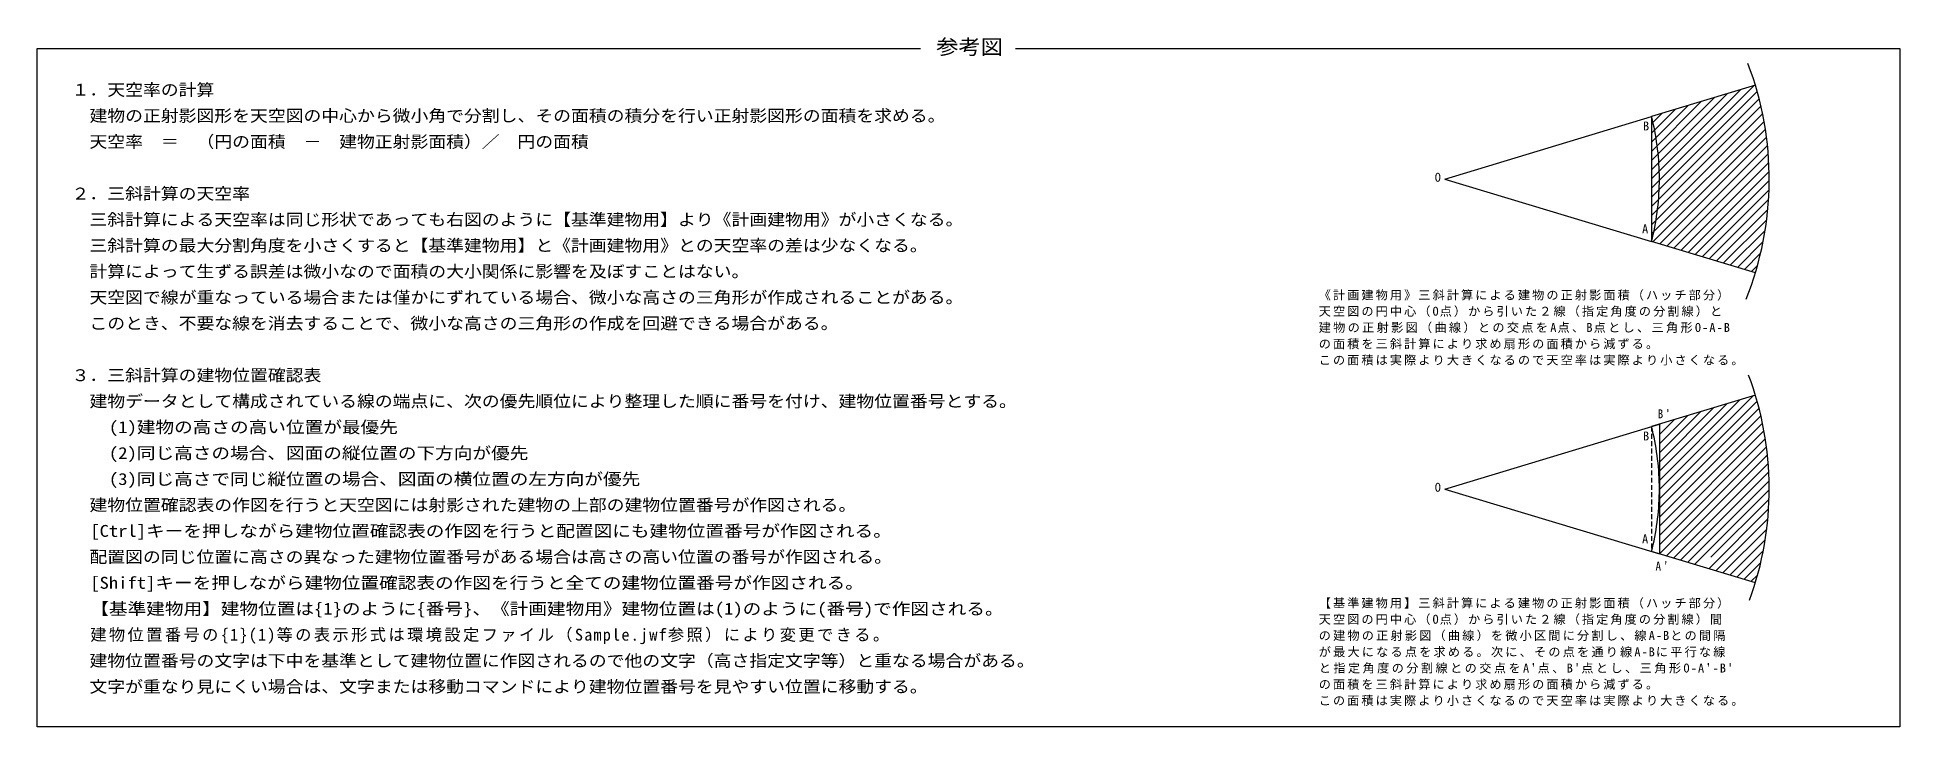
# Model space of a CAD drawing. Units: millimetres at full size, sheet at 1:200. Extents: x -99586 to 117532, y -64939 to 67268.
# Drawn here: x -41433 to 50468, y 31512 to 65520 of the extents above; entities that cross this region are included whole.
import ezdxf
from ezdxf.enums import TextEntityAlignment as Align

# ---------------------------------------------------------------- set-up
doc = ezdxf.new("R2010")
doc.units = ezdxf.units.MM
doc.header["$LTSCALE"] = 200
doc.linetypes.add('DASHED1', pattern=[1.8, 1.2, -0.6])
doc.layers.add('0-F', color=6, linetype='Continuous')
doc.styles.add('ＭＳ ゴシック', font='')
doc.styles.get('ＭＳ ゴシック').set_extended_font_data('MS Gothic')

msp = doc.modelspace()

# ---------------------------------------------------------------- texts
at = {"layer": '0-F', "color": 3, "style": 'ＭＳ ゴシック', "width": 1.1}
msp.add_text('参考図', height=733.1, dxfattribs=at).set_placement((2917.8, 64460.6), align=Align.BOTTOM_LEFT)
at = {"layer": '0-F', "color": 7, "style": 'ＭＳ ゴシック'}
for s, width, p in [('１．天空率の計算', 1.1, (-39735.8, 62461.6)), ('\u3000建物の正射影図形を天空図の中心から微小角で分割し、その面積の積分を行い正射影図形の面積を求める。', 1.1, (-39735.8, 61181.6)), ('\u3000天空率\u3000＝\u3000（円の面積\u3000－\u3000建物正射影面積）／\u3000円の面積', 1.1, (-39735.8, 59901.6)), ('２．三斜計算の天空率', 1.1, (-39735.8, 57341.6)), ('\u3000三斜計算による天空率は同じ形状であっても右図のように【基準建物用】より《計画建物用》が小さくなる。', 1.1, (-39735.8, 56061.6)), ('\u3000三斜計算の最大分割角度を小さくすると【基準建物用】と《計画建物用》との天空率の差は少なくなる。', 1.1, (-39735.8, 54781.6)), ('\u3000計算によって生ずる誤差は微小なので面積の大小関係に影響を及ぼすことはない。', 1.1, (-39735.8, 53501.6)), ('\u3000天空図で線が重なっている場合または僅かにずれている場合、微小な高さの三角形が作成されることがある。', 1.1, (-39735.8, 52221.6)), ('\u3000このとき、不要な線を消去することで、微小な高さの三角形の作成を回避できる場合がある。', 1.1, (-39735.8, 50941.6)), ('３．三斜計算の建物位置確認表', 1.1, (-39735.8, 48381.6)), ('\u3000建物データとして構成されている線の端点に、次の優先順位により整理した順に番号を付け、建物位置番号とする。', 1.1, (-39735.8, 47101.6)), ('\u3000\u3000(1)建物の高さの高い位置が最優先', 1.15, (-39735.8, 45821.6)), ('\u3000\u3000(2)同じ高さの場合、図面の縦位置の下方向が優先', 1.15, (-39735.8, 44541.6)), ('\u3000\u3000(3)同じ高さで同じ縦位置の場合、図面の横位置の左方向が優先', 1.15, (-39735.8, 43261.6)), ('\u3000建物位置確認表の作図を行うと天空図には射影された建物の上部の建物位置番号が作図される。', 1.1, (-39735.8, 41981.6)), ('\u3000[Ctrl]キーを押しながら建物位置確認表の作図を行うと配置図にも建物位置番号が作図される。', 1.15, (-39735.8, 40701.6)), ('\u3000配置図の同じ位置に高さの異なった建物位置番号がある場合は高さの高い位置の番号が作図される。', 1.1, (-39735.8, 39421.6)), ('\u3000[Shift]キーを押しながら建物位置確認表の作図を行うと全ての建物位置番号が作図される。', 1.15, (-39735.8, 38141.6)), ('\u3000【基準建物用】建物位置は{1}のように{番号}、《計画建物用》建物位置は(1)のように(番号)で作図される。', 1.15, (-39735.8, 36861.6)), ('\u3000建物位置番号の文字は下中を基準として建物位置に作図されるので他の文字（高さ指定文字等）と重なる場合がある。', 1.1, (-39735.8, 34301.6)), ('\u3000文字が重なり見にくい場合は、文字または移動コマンドにより建物位置番号を見やすい位置に移動する。', 1.1, (-39735.8, 33021.6))]:
    msp.add_text(s, height=586.5, dxfattribs=dict(at, width=width)).set_placement(p, align=Align.BOTTOM_LEFT)
for s, p in [('B', (37803.4, 60792.4)), ('O', (27526.1, 58260.5)), ('A', (37754.9, 55720.3)), ('B', (37803.4, 45501.9)), ('O', (27526.1, 42970)), ('A', (37754.9, 40429.8))]:
    msp.add_text(s, height=439.9, dxfattribs=at).set_placement(p, align=Align.BOTTOM_LEFT)
at = {"layer": '0-F', "color": 7, "attachment_point": 7, "style": 'ＭＳ ゴシック'}
for s, insert, char_height in [('\\T1.17;《計画建物用》三斜計算による建物の正射影面積（ハッチ部分）', (21799.8, 52529), 439.9), ('\\T1.19;建物の正射影図（曲線）との交点をA点、B点とし、三角形O-A-B', (21799.8, 50929), 439.9), ('\\T1.17;天空図の円中心（O点）から引いた２線（指定角度の分割線）と', (21799.8, 51729), 439.9), ('\\T1.17;の面積を三斜計算により求め扇形の面積から減ずる。', (21799.8, 50129), 439.9), ('\\T1.17;この面積は実際より大きくなるので天空率は実際より小さくなる。', (21799.8, 49329), 439.9), ("\\T1.36;\\W0.9;B'", (38524.5, 46725.4), 439.9), ("\\T1.36;\\W0.9;A'", (38419.5, 39218.1), 439.9), ('\\T1.17;【基準建物用】三斜計算による建物の正射影面積（ハッチ部分）', (21799.8, 37335.6), 439.9), ('\\T1.17;天空図の円中心（O点）から引いた２線（指定角度の分割線）間', (21799.8, 36535.6), 439.9), ('\\T1.15;\u3000建物位置番号の\\{1\\}(1)等の表示形式は環境設定ファイル（Sample.jwf参照）により変更できる。', (-39735.8, 35581.6), 586.5), ('\\T1.18;の建物の正射影図（曲線）を微小区間に分割し、線A-Bとの間隔', (21799.8, 35735.6), 439.9), ('\\T1.18;が最大になる点を求める。次に、その点を通り線A-Bに平行な線', (21799.8, 34935.6), 439.9), ("\\T1.2;と指定角度の分割線との交点をA'点、B'点とし、三角形O-A'-B'", (21799.8, 34135.6), 439.9), ('\\T1.17;の面積を三斜計算により求め扇形の面積から減ずる。', (21799.8, 33335.6), 439.9), ('\\T1.17;この面積は実際より小さくなるので天空率は実際より大きくなる。', (21799.8, 32535.6), 439.9)]:
    msp.add_mtext(s, dxfattribs=dict(at, insert=insert, char_height=char_height))

# ---------------------------------------------------------------- linework, layer by layer
at = {"layer": '0-F', "color": 3}
for p, q in [((-41432.6, 64960.6), (2153.9, 64960.6)), ((6844.2, 64960.6), (50468.3, 64960.6))]:
    msp.add_line(p, q, dxfattribs=at)
at = {"layer": '0-F', "color": 7}
for p, q in [((43344.5, 63153.8), (38220.7, 61606)), ((38607.6, 58711.5), (38603.4, 58896)), ((38609, 58527), (38607.6, 58711.5)), ((40369.2, 54798.9), (44028, 58457.8)), ((43344.5, 53900.1), (38220.7, 55447.9)), ((43344.5, 47863.3), (38220.7, 46315.5)), ((43344.5, 38609.6), (38220.7, 40157.5))]:
    msp.add_line(p, q, dxfattribs=at)
at = {"layer": '0-F'}
for p, q in [((38220.7, 58081.1), (43271.3, 63131.7)), ((38220.7, 58533.6), (42622.9, 62935.8)), ((38220.7, 57628.5), (43435, 62842.9)), ((38220.7, 58986.1), (41974.5, 62739.9)), ((38220.7, 59438.7), (41326, 62544)), ((38220.7, 57176), (43530.6, 62485.9)), ((38220.7, 59891.2), (40677.6, 62348.1)), ((38220.7, 60343.8), (40029.2, 62152.3)), ((38220.7, 56723.4), (43619.1, 62121.8)), ((38220.7, 60796.3), (39380.7, 61956.4)), ((38220.7, 61248.9), (38732.3, 61760.5)), ((38220.7, 56270.9), (43700.1, 61750.3)), ((38220.7, 55818.3), (43773.3, 61371)), ((38283.8, 55428.9), (43838.4, 60983.5)), ((38631.4, 55323.9), (43894.9, 60587.4)), ((38978.9, 55218.9), (43942.3, 60182.2)), ((39326.5, 55113.9), (43980, 59767.4)), ((39674, 55008.9), (44007.3, 59342.2)), ((40021.6, 54903.9), (44023.6, 58906)), ((40716.7, 54693.9), (44019.3, 57996.6)), ((41064.3, 54589), (43996.5, 57521.2)), ((41411.8, 54484), (43958, 57030.1)), ((41759.4, 54379), (43902, 56521.5)), ((42106.9, 54274), (43826.3, 55993.3)), ((42454.5, 54169), (43728, 55442.5)), ((42802.1, 54064), (43603.6, 54865.5)), ((43149.6, 53959), (43447.9, 54257.3)), ((38609, 43207.8), (43229.8, 47828.6)), ((38609, 43660.4), (42581.4, 47632.8)), ((38609, 42755.3), (43428.7, 47575)), ((38609, 44112.9), (41932.9, 47436.9)), ((38609, 44565.5), (41284.5, 47241)), ((38609, 42302.7), (43524.7, 47218.4)), ((38609, 45018), (40636.1, 47045.1)), ((38609, 41850.2), (43613.6, 46854.8)), ((38609, 45470.6), (39987.7, 46849.2)), ((38609, 45923.1), (39339.2, 46653.4)), ((38609, 41397.6), (43695.1, 46483.8)), ((38609, 40945.1), (43768.9, 46105)), ((38609, 40492.5), (43834.5, 45718.1)), ((38609, 40040), (43891.6, 45322.6)), ((38956.7, 39935.1), (43939.5, 44918)), ((39304.2, 39830.1), (43977.9, 44503.8)), ((39651.8, 39725.1), (44005.9, 44079.3)), ((39999.4, 39620.2), (44022.9, 43643.8)), ((40346.9, 39515.2), (44028.1, 43196.3)), ((41152.8, 39868.5), (44020.3, 42736)), ((41042, 39305.2), (43998.4, 42261.6)), ((41389.6, 39200.2), (43960.9, 41771.5)), ((41737.1, 39095.2), (43906.1, 41264.2)), ((42084.7, 38990.2), (43831.7, 40737.3)), ((42432.3, 38885.2), (43735, 40188)), ((42779.8, 38780.2), (43612.4, 39612.8)), ((43127.4, 38675.2), (43459, 39006.8))]:
    msp.add_line(p, q, dxfattribs=at)
at = {"layer": '0-F', "color": 4}
for p, q in [((28028.1, 58527), (38220.7, 61606)), ((38220.7, 61606), (38220.7, 55447.9)), ((28028.1, 58527), (38220.7, 55447.9)), ((28028.1, 43236.5), (38609, 46432.8)), ((38609, 46432.8), (38609, 40040.2)), ((28028.1, 43236.5), (38609, 40040.2))]:
    msp.add_line(p, q, dxfattribs=at)
at = {"layer": '0-F', "color": 7, "linetype": 'DASHED1'}
msp.add_line((38220.7, 46315.5), (38220.7, 40157.5), dxfattribs=at)
at = {"layer": '0-F', "color": 3}
msp.add_lwpolyline([(50468.3, 64960.6), (50468.3, 31512.1), (-41432.6, 31512.1), (-41432.6, 64960.6)], dxfattribs=at)
at = {"layer": '0-F', "color": 7}
for points in [[(38603.4, 58896), (38596.5, 59080.3), (38586.9, 59264.4), (38574.5, 59448.3), (38559.4, 59631.7), (38541.6, 59814.7), (38521.1, 59997.2), (38497.9, 60179.2), (38472.1, 60360.5), (38443.7, 60541), (38412.8, 60720.8), (38379.3, 60899.8), (38343.3, 61077.8), (38304.8, 61254.9), (38263.9, 61431), (38220.7, 61606)], [(38220.7, 55447.9), (38263.9, 55622.9), (38304.8, 55799), (38343.3, 55976.1), (38379.3, 56154.1), (38412.8, 56333.1), (38443.7, 56512.9), (38472.1, 56693.4), (38497.9, 56874.7), (38521.1, 57056.7), (38541.6, 57239.2), (38559.4, 57422.2), (38574.5, 57605.6), (38586.9, 57789.5), (38596.5, 57973.6), (38603.4, 58157.9), (38607.6, 58342.4), (38609, 58527)], [(38220.7, 40157.5), (38263.9, 40332.4), (38304.8, 40508.5), (38343.3, 40685.6), (38379.3, 40863.6), (38412.8, 41042.6), (38443.7, 41222.4), (38472.1, 41402.9), (38497.9, 41584.2), (38521.1, 41766.2), (38541.6, 41948.7), (38559.4, 42131.7), (38574.5, 42315.2), (38586.9, 42499), (38596.5, 42683.1), (38603.4, 42867.4), (38607.6, 43051.9), (38609, 43236.5), (38607.6, 43421), (38603.4, 43605.5), (38596.5, 43789.8), (38586.9, 43973.9), (38574.5, 44157.8), (38559.4, 44341.2), (38541.6, 44524.2), (38521.1, 44706.8), (38497.9, 44888.7), (38472.1, 45070), (38443.7, 45250.6), (38412.8, 45430.4), (38379.3, 45609.3), (38343.3, 45787.4), (38304.8, 45964.4), (38263.9, 46140.5), (38220.7, 46315.5)]]:
    msp.add_lwpolyline(points, dxfattribs=at)
for centre, start, end in [((28028.1, 58527), 338.24449, 20.85146), ((28028.1, 43236.5), 339.94357, 20.55787)]:
    msp.add_arc(centre, 16000, start, end, dxfattribs=at)

msp.set_redraw_order([(e.dxf.handle, doc.entitydb.next_handle()) for e in msp.query("TEXT MTEXT ATTDEF DIMENSION ARC_DIMENSION")])  # texts and dimensions are drawn at this point

doc.saveas('drawing.dxf')
